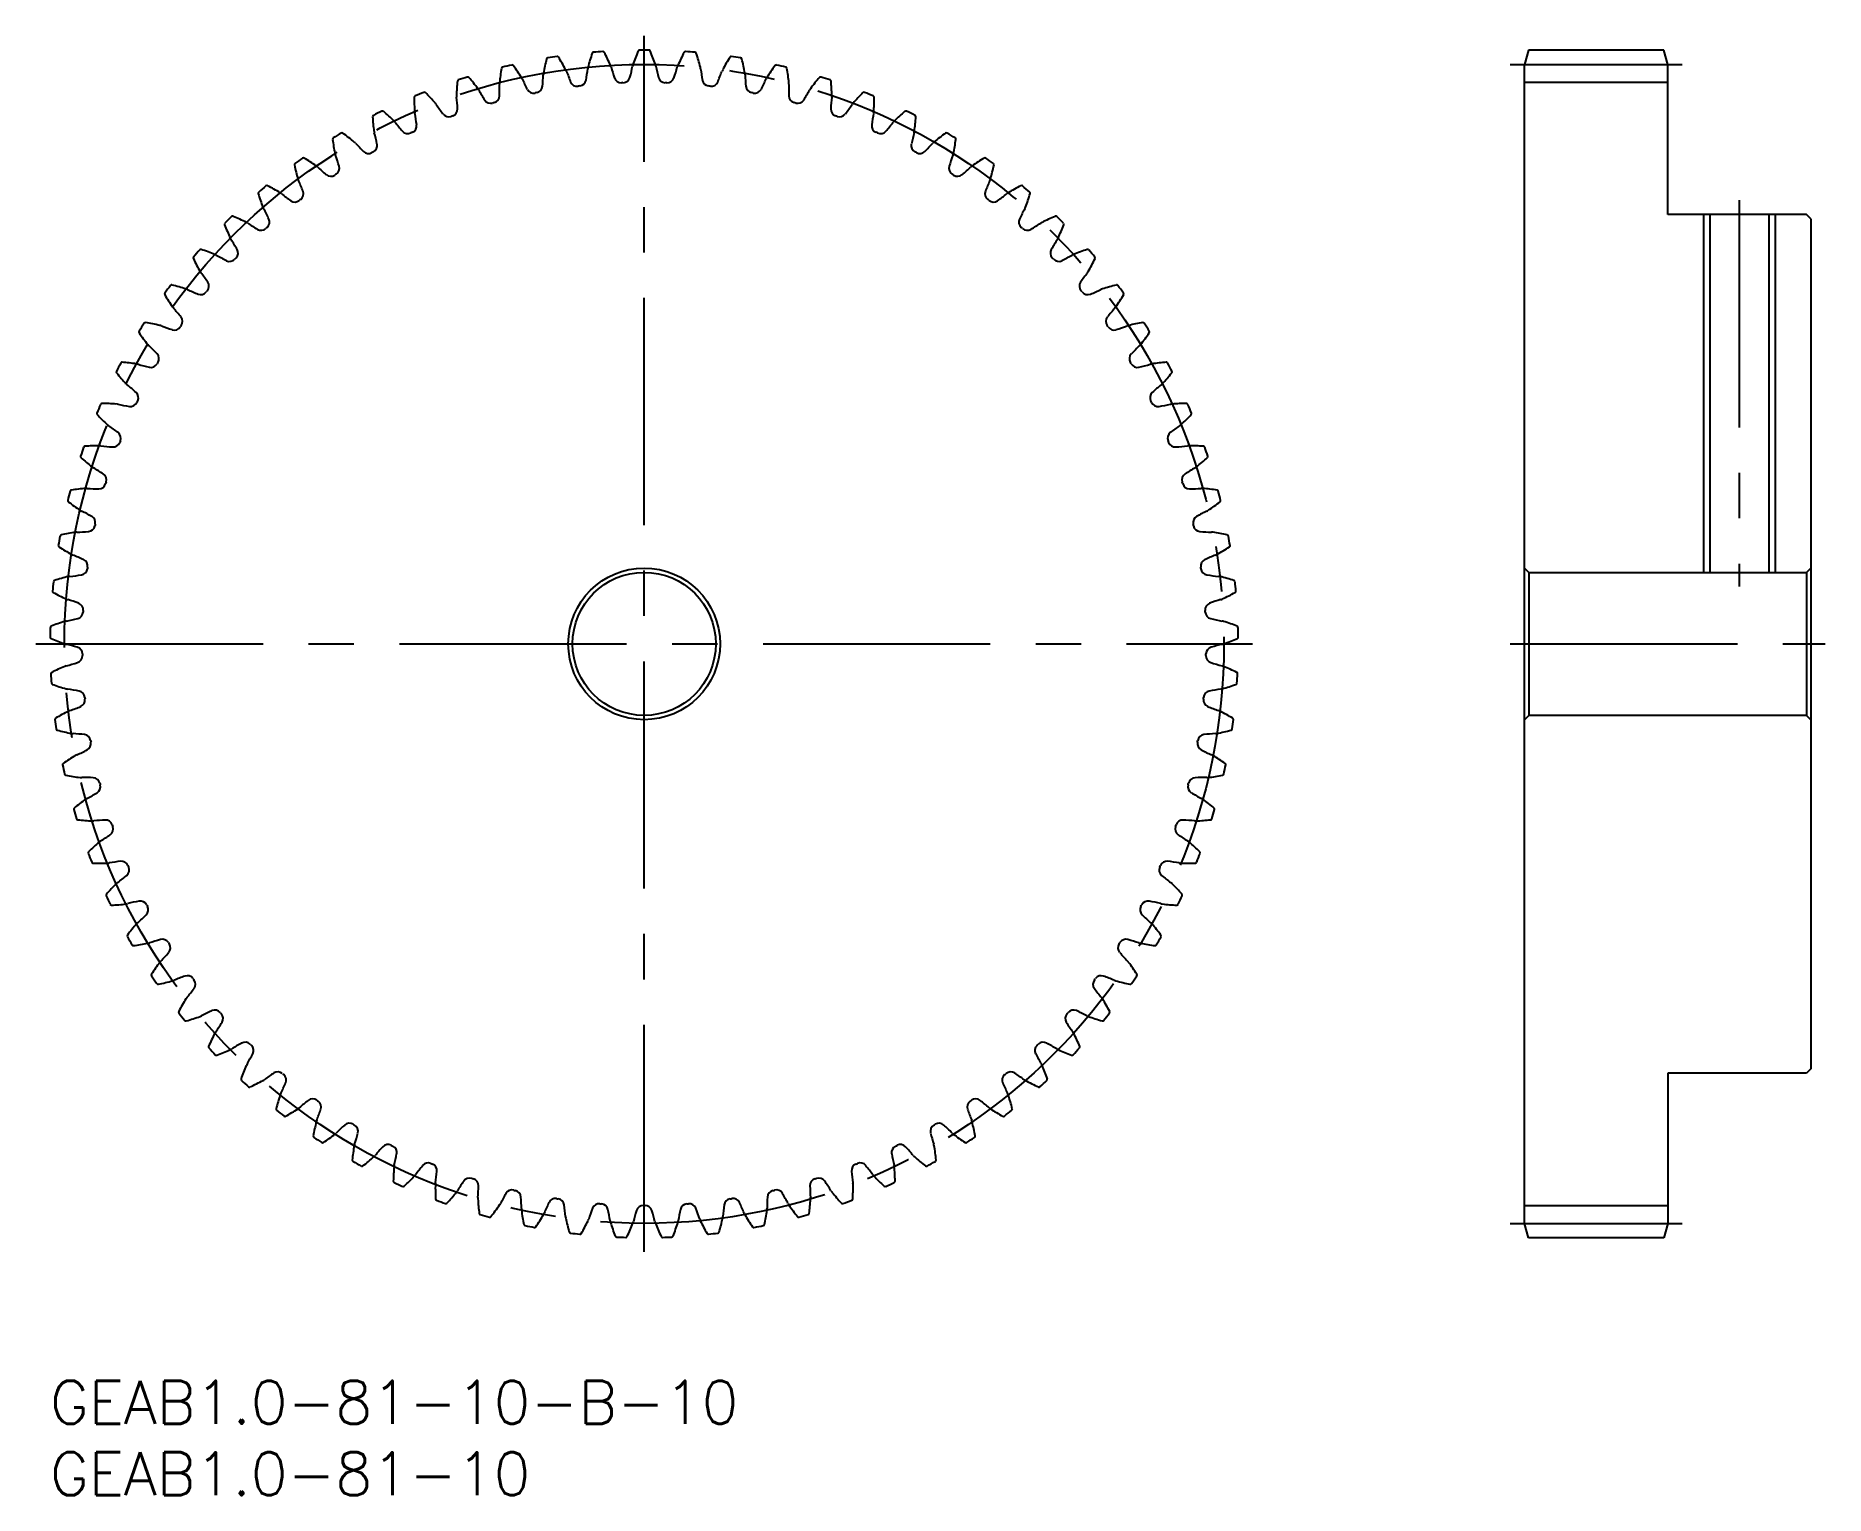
# Model space of a CAD drawing. Extents: x -1 to 124, y -8 to 94.
import ezdxf

# ---------------------------------------------------------------- set-up
doc = ezdxf.new("R2010")
doc.units = 0
doc.header["$LTSCALE"] = 0.5
doc.linetypes.add('CENTER', pattern=[50.8, 31.75, -6.35, 6.35, -6.35])
for name, color, linetype in [('MSM_CENTER', 1, 'CENTER'), ('MSM_CONTINUOUS', 7, 'CONTINUOUS'), ('MSM_NARROW', 5, 'CONTINUOUS'), ('MSM_PART_NUMBER', 7, 'CONTINUOUS')]:
    doc.layers.add(name, color=color, linetype=linetype)
doc.styles.get("Standard").update_dxf_attribs({"font": 'txt.shx', "height": 1, "bigfont": 'bigfont.shx'})

# ---------------------------------------------------------------- blocks, each defined once
blk = doc.blocks.new('*U2')
at = {"layer": 'MSM_PART_NUMBER'}
blk.add_text('GEAB1.0-81-10-B-10', height=3, dxfattribs=at).set_placement((0, -3))
blk = doc.blocks.new('*U3')
at = {"layer": 'MSM_PART_NUMBER'}
blk.add_text('GEAB1.0-81-10', height=3, dxfattribs=at).set_placement((0, -8))

msp = doc.modelspace()

# ---------------------------------------------------------------- linework, layer by layer
at = {"layer": 'MSM_CENTER'}
for p, q in [((41.5, 9), (41.5, 94)), ((102, 92), (114, 92)), ((118, 82.5), (118, 55.5)), ((-1, 51.5), (84, 51.5)), ((102, 51.5), (124, 51.5)), ((102, 11), (114, 11))]:
    msp.add_line(p, q, dxfattribs=at)
msp.add_circle((41.5, 51.5), 40.5, dxfattribs=at)
at = {"layer": 'MSM_CONTINUOUS'}
for p, q in [((103.27, 93), (103, 92)), ((112.73, 93), (103.27, 93)), ((113, 92), (112.73, 93)), ((103, 11), (103, 92)), ((113, 81.5), (113, 92)), ((103, 90.75), (113, 90.75)), ((122.7, 81.5), (113, 81.5)), ((115.93, 81.5), (115.93, 56.5)), ((120.07, 81.5), (120.07, 56.5)), ((123, 81.2), (122.7, 81.5)), ((123, 81.2), (123, 21.8)), ((103.3, 56.5), (103, 56.8)), ((103.3, 56.5), (103.3, 46.5)), ((103.3, 56.5), (122.7, 56.5)), ((123, 56.8), (122.7, 56.5)), ((122.7, 56.5), (122.7, 46.5)), ((103, 46.2), (103.3, 46.5)), ((122.7, 46.5), (103.3, 46.5)), ((122.7, 46.5), (123, 46.2)), ((113, 21.5), (113, 11)), ((122.7, 21.5), (113, 21.5)), ((123, 21.8), (122.7, 21.5)), ((103, 12.25), (113, 12.25)), ((103.27, 10), (103, 11)), ((112.73, 10), (103.27, 10)), ((113, 11), (112.73, 10))]:
    msp.add_line(p, q, dxfattribs=at)
for radius in [5.3, 5]:
    msp.add_circle((41.5, 51.5), radius, dxfattribs=at)
for centre, radius, start, end in [((41.5, 51.5), 41.5, 98.4326, 99.3451), ((35.43, 92.45), 0.1, 32.0792, 98.4326), ((24.07, 85.34), 13.5, 27.7778, 32.0791), ((50.65, 88.44), 13.5, 161.2543, 165.5556), ((37.96, 92.75), 0.1, 94.9007, 161.2543), ((41.5, 51.5), 41.5, 93.9882, 94.9007), ((38.62, 92.8), 0.1, 27.6346, 93.9882), ((26.75, 86.58), 13.5, 23.3333, 27.6346), ((53.49, 87.62), 13.5, 156.8098, 161.1111), ((41.17, 92.9), 0.1, 90.4562, 156.8098), ((41.5, 51.5), 41.5, 89.5438, 90.4562), ((41.83, 92.9), 0.1, 23.1902, 89.5438), ((29.51, 87.62), 13.5, 18.8889, 23.1902), ((56.25, 86.58), 13.5, 152.3654, 156.6667), ((44.38, 92.8), 0.1, 86.0113, 152.3654), ((41.5, 51.5), 41.5, 85.0993, 86.0118), ((45.04, 92.75), 0.1, 18.7457, 85.0993), ((32.35, 88.44), 13.5, 14.4444, 18.7457), ((58.93, 85.34), 13.5, 147.9209, 152.2222), ((47.57, 92.45), 0.1, 81.5669, 147.9209), ((41.5, 51.5), 41.5, 80.6549, 81.5674), ((44.83, 89.41), 13.5, 170.1432, 174.4444), ((31.63, 91.71), 0.1, 103.7901, 170.1432), ((41.5, 51.5), 41.5, 102.8771, 103.7896), ((32.27, 91.86), 0.1, 36.5235, 102.8771), ((21.51, 83.88), 13.5, 32.2222, 36.5235), ((22, 91.75), 12.46, 354.0648, 357.7877), ((35.28, 91.24), 0.83, 169.9998, 177.7875), ((47.76, 89.04), 13.5, 165.6987, 170), ((34.78, 92.35), 0.1, 99.3456, 165.6987), ((35.28, 91.24), 0.83, 19.9903, 27.778), ((47.78, 95.78), 12.46, 199.99, 203.713), ((25.18, 93.14), 12.46, 349.6203, 353.3433), ((38.38, 91.6), 0.83, 165.5553, 173.3431), ((38.38, 91.6), 0.83, 15.5458, 23.3336), ((51.19, 95.16), 12.46, 195.5456, 199.2686), ((28.46, 94.28), 12.46, 345.1759, 348.8989), ((41.5, 91.72), 0.83, 161.1109, 168.8986), ((41.5, 91.72), 0.83, 11.1014, 18.8891), ((54.54, 94.28), 12.46, 191.1011, 194.8241), ((31.81, 95.16), 12.46, 340.7314, 344.4544), ((44.62, 91.6), 0.83, 156.6664, 164.4542), ((44.62, 91.6), 0.83, 6.6569, 14.4447), ((57.82, 93.14), 12.46, 186.6567, 190.3797), ((35.22, 95.78), 12.46, 336.287, 340.01), ((47.72, 91.24), 0.83, 152.222, 160.0097), ((48.22, 92.35), 0.1, 14.3013, 80.6549), ((35.24, 89.04), 13.5, 10, 14.3013), ((47.72, 91.24), 0.83, 2.2125, 10.0002), ((61, 91.75), 12.46, 182.2123, 185.9352), ((61.49, 83.88), 13.5, 143.4765, 147.7778), ((50.73, 91.86), 0.1, 77.1229, 143.4765), ((41.5, 51.5), 41.5, 76.2104, 77.1229), ((51.37, 91.71), 0.1, 9.8568, 76.2104), ((38.17, 89.41), 13.5, 5.5556, 9.8568), ((41.5, 51.5), 41.5, 111.766, 112.6785), ((26.15, 89.95), 0.1, 45.4124, 111.766), ((16.74, 80.41), 13.5, 41.1111, 45.4124), ((41.89, 89.56), 13.5, 174.5876, 178.8889), ((28.55, 90.82), 0.1, 108.2345, 174.5876), ((41.5, 51.5), 41.5, 107.3215, 108.234), ((29.17, 91.02), 0.1, 40.968, 107.3215), ((19.06, 82.24), 13.5, 36.6667, 40.968), ((29.22, 89.8), 0.83, 28.8792, 36.6669), ((40.86, 96.22), 12.46, 208.8789, 212.6019), ((32.22, 90.64), 0.83, 174.4442, 182.232), ((18.94, 90.12), 12.46, 358.5092, 2.2322), ((32.22, 90.64), 0.83, 24.4347, 32.2225), ((44.32, 96.14), 12.46, 204.4345, 208.1575), ((33.78, 90.49), 0.5, 208.1575, 281.2003), ((41.5, 51.5), 39.25, 101.0219, 101.2003), ((33.9, 90.52), 0.5, 281.0219, 354.0648), ((36.82, 90.97), 0.5, 203.713, 276.7559), ((41.5, 51.5), 39.25, 96.5775, 96.7559), ((36.95, 90.99), 0.5, 276.5775, 349.6203), ((39.9, 91.22), 0.5, 199.2686, 272.3114), ((41.5, 51.5), 39.25, 92.133, 92.3114), ((40.02, 91.22), 0.5, 272.133, 345.1759), ((42.98, 91.22), 0.5, 194.8241, 267.867), ((41.5, 51.5), 39.25, 87.6886, 87.867), ((43.1, 91.22), 0.5, 267.6886, 340.7314), ((46.05, 90.99), 0.5, 190.3797, 263.4225), ((41.5, 51.5), 39.25, 83.2441, 83.4225), ((46.18, 90.97), 0.5, 263.2442, 336.287), ((49.1, 90.52), 0.5, 185.9352, 258.9781), ((41.5, 51.5), 39.25, 78.7997, 78.9781), ((49.22, 90.49), 0.5, 258.7997, 331.8425), ((38.68, 96.14), 12.46, 331.8425, 335.5655), ((50.78, 90.64), 0.83, 147.7775, 155.5653), ((50.78, 90.64), 0.83, 357.768, 5.5558), ((64.06, 90.12), 12.46, 177.7678, 181.4908), ((42.14, 96.22), 12.46, 327.3981, 331.1211), ((53.78, 89.8), 0.83, 143.3331, 151.1208), ((63.94, 82.24), 13.5, 139.032, 143.3333), ((53.83, 91.02), 0.1, 72.678, 139.032), ((41.5, 51.5), 41.5, 71.766, 72.6785), ((54.45, 90.82), 0.1, 5.4124, 71.766), ((41.11, 89.56), 13.5, 1.1111, 5.4124), ((66.26, 80.41), 13.5, 134.5876, 138.8889), ((56.85, 89.95), 0.1, 68.234, 134.5876), ((41.5, 51.5), 41.5, 67.3215, 68.234), ((25.54, 89.7), 0.1, 112.6789, 179.032), ((38.94, 89.47), 13.5, 179.032, 183.3333), ((26.29, 88.74), 0.83, 33.3236, 41.1113), ((37.39, 96.04), 12.46, 213.3234, 217.0464), ((27.96, 88.87), 0.5, 289.9108, 2.9537), ((29.22, 89.8), 0.83, 178.8887, 186.6764), ((16.02, 88.26), 12.46, 2.9536, 6.6766), ((30.78, 89.78), 0.5, 212.6019, 285.6448), ((41.5, 51.5), 39.25, 105.4664, 105.6448), ((30.9, 89.81), 0.5, 285.4664, 358.5092), ((52.1, 89.81), 0.5, 181.4908, 254.5336), ((41.5, 51.5), 39.25, 74.3552, 74.5336), ((52.22, 89.78), 0.5, 254.3553, 327.3981), ((66.98, 88.26), 12.46, 173.3234, 177.0464), ((55.04, 88.87), 0.5, 177.0463, 250.0892), ((53.78, 89.8), 0.83, 353.3236, 1.1113), ((45.61, 96.04), 12.46, 322.9536, 326.6766), ((56.71, 88.74), 0.83, 138.8887, 146.6764), ((57.46, 89.7), 0.1, 0.968, 67.3215), ((44.06, 89.47), 13.5, 356.6667, 0.968), ((22.63, 88.35), 0.1, 117.1234, 183.4765), ((36, 89.16), 13.5, 183.4765, 187.7778), ((41.5, 51.5), 41.5, 116.2104, 117.1229), ((23.21, 88.64), 0.1, 49.8568, 116.2104), ((14.58, 78.4), 13.5, 45.5556, 49.8568), ((23.45, 87.45), 0.83, 37.768, 45.5558), ((33.95, 95.59), 12.46, 217.7678, 221.4908), ((25.11, 87.71), 0.5, 294.3553, 7.3981), ((26.29, 88.74), 0.83, 183.3331, 191.1208), ((13.25, 86.17), 12.46, 7.3981, 11.1211), ((27.85, 88.83), 0.5, 217.0463, 290.0892), ((41.5, 51.5), 39.25, 109.9108, 110.0892), ((41.5, 51.5), 39.25, 69.9108, 70.0892), ((55.15, 88.83), 0.5, 249.9108, 322.9537), ((57.89, 87.71), 0.5, 172.6019, 245.6448), ((69.75, 86.17), 12.46, 168.8789, 172.6019), ((56.71, 88.74), 0.83, 348.8792, 356.6669), ((49.05, 95.59), 12.46, 318.5092, 322.2322), ((59.55, 87.45), 0.83, 134.4442, 142.232), ((68.42, 78.4), 13.5, 130.1432, 134.4444), ((59.79, 88.64), 0.1, 63.7901, 130.1432), ((41.5, 51.5), 41.5, 62.8771, 63.7896), ((47, 89.16), 13.5, 352.2222, 356.5235), ((60.37, 88.35), 0.1, 356.5235, 62.8771), ((19.83, 86.77), 0.1, 121.5674, 187.9209), ((33.1, 88.62), 13.5, 187.9209, 192.2222), ((41.5, 51.5), 41.5, 120.6549, 121.5674), ((20.39, 87.11), 0.1, 54.3013, 120.6549), ((12.57, 76.23), 13.5, 50, 54.3013), ((20.72, 85.94), 0.83, 42.2125, 50.0002), ((30.56, 94.87), 12.46, 222.2123, 225.9352), ((22.35, 86.33), 0.5, 298.7997, 11.8425), ((23.45, 87.45), 0.83, 187.7775, 195.5653), ((10.64, 83.88), 12.46, 11.8425, 15.5655), ((24.99, 87.66), 0.5, 221.4908, 294.5336), ((41.5, 51.5), 39.25, 114.3552, 114.5336), ((41.5, 51.5), 39.25, 65.4664, 65.6448), ((58.01, 87.66), 0.5, 245.4664, 318.5092), ((60.65, 86.33), 0.5, 168.1575, 241.2003), ((72.36, 83.88), 12.46, 164.4345, 168.1575), ((59.55, 87.45), 0.83, 344.4347, 352.2225), ((52.44, 94.87), 12.46, 314.0648, 317.7877), ((62.28, 85.94), 0.83, 129.9998, 137.7875), ((70.43, 76.23), 13.5, 125.6987, 130), ((62.61, 87.11), 0.1, 59.3451, 125.6987), ((41.5, 51.5), 41.5, 58.4326, 59.3451), ((49.9, 88.62), 13.5, 347.7778, 352.0791), ((63.17, 86.77), 0.1, 352.0791, 58.4326), ((17.16, 84.99), 0.1, 126.0118, 192.3654), ((41.5, 51.5), 41.5, 125.0993, 126.0118), ((17.7, 85.37), 0.1, 58.7457, 125.0993), ((10.74, 73.92), 13.5, 54.4444, 58.7457), ((20.72, 85.94), 0.83, 192.222, 200.0097), ((8.23, 81.39), 12.46, 16.287, 20.01), ((22.24, 86.27), 0.5, 225.9352, 298.9781), ((41.5, 51.5), 39.25, 118.7997, 118.9781), ((41.5, 51.5), 39.25, 61.0219, 61.2003), ((60.76, 86.27), 0.5, 241.022, 314.0648), ((74.77, 81.39), 12.46, 159.99, 163.713), ((62.28, 85.94), 0.83, 339.9903, 347.778), ((72.26, 73.92), 13.5, 121.2543, 125.5556), ((65.3, 85.37), 0.1, 54.9007, 121.2543), ((41.5, 51.5), 41.5, 53.9882, 54.9007), ((65.84, 84.99), 0.1, 347.6346, 53.9882), ((30.25, 87.86), 13.5, 192.3654, 196.6667), ((18.11, 84.22), 0.83, 196.6664, 204.4542), ((6.01, 78.72), 12.46, 20.7314, 24.4544), ((18.11, 84.22), 0.83, 46.6569, 54.4447), ((27.23, 93.89), 12.46, 226.6567, 230.3797), ((19.61, 84.68), 0.5, 230.3797, 303.4225), ((41.5, 51.5), 39.25, 123.2441, 123.4225), ((19.71, 84.74), 0.5, 303.2441, 16.287), ((63.29, 84.74), 0.5, 163.713, 236.7559), ((41.5, 51.5), 39.25, 56.5775, 56.7559), ((63.39, 84.68), 0.5, 236.5775, 309.6203), ((55.77, 93.89), 12.46, 309.6203, 313.3433), ((64.89, 84.22), 0.83, 125.5553, 133.3431), ((76.99, 78.72), 12.46, 155.5456, 159.2686), ((64.89, 84.22), 0.83, 335.5458, 343.3336), ((52.75, 87.86), 13.5, 343.3333, 347.6346), ((14.64, 83), 0.1, 130.4567, 196.8098), ((27.46, 86.88), 13.5, 196.8098, 201.1111), ((41.5, 51.5), 41.5, 129.5438, 130.4563), ((15.14, 83.43), 0.1, 63.1902, 129.5438), ((9.1, 71.47), 13.5, 58.8889, 63.1902), ((15.64, 82.31), 0.83, 51.1014, 58.8891), ((23.99, 92.66), 12.46, 231.1011, 234.8241), ((41.5, 51.5), 39.25, 127.6886, 127.867), ((17.2, 82.96), 0.5, 307.6886, 20.7314), ((65.8, 82.96), 0.5, 159.2686, 232.3114), ((41.5, 51.5), 39.25, 52.133, 52.3114), ((59.01, 92.66), 12.46, 305.1759, 308.8989), ((67.36, 82.31), 0.83, 121.1109, 128.8986), ((73.9, 71.47), 13.5, 116.8098, 121.1111), ((67.86, 83.43), 0.1, 50.4562, 116.8098), ((41.5, 51.5), 41.5, 49.5438, 50.4562), ((55.54, 86.88), 13.5, 338.8889, 343.1902), ((68.36, 83), 0.1, 343.1902, 49.5438), ((41.5, 51.5), 41.5, 133.9882, 134.9007), ((12.75, 81.29), 0.1, 67.6346, 133.9882), ((7.65, 68.89), 13.5, 63.3333, 67.6346), ((15.64, 82.31), 0.83, 201.1109, 208.8986), ((4.01, 75.89), 12.46, 25.1759, 28.8989), ((17.1, 82.88), 0.5, 234.8241, 307.867), ((65.9, 82.88), 0.5, 232.1331, 305.1759), ((78.99, 75.89), 12.46, 151.1011, 154.8241), ((67.36, 82.31), 0.83, 331.1014, 338.8891), ((75.35, 68.89), 13.5, 112.3654, 116.6667), ((70.25, 81.29), 0.1, 46.0113, 112.3654), ((41.5, 51.5), 41.5, 45.0993, 46.0118), ((12.28, 80.82), 0.1, 134.9012, 201.2543), ((24.77, 85.68), 13.5, 201.2543, 205.5556), ((13.33, 80.22), 0.83, 55.5458, 63.3336), ((20.85, 91.18), 12.46, 235.5456, 239.2686), ((14.74, 80.9), 0.5, 239.2686, 312.3114), ((41.5, 51.5), 39.25, 132.133, 132.3114), ((14.83, 80.98), 0.5, 312.133, 25.1759), ((68.17, 80.98), 0.5, 154.8241, 227.867), ((41.5, 51.5), 39.25, 47.6886, 47.867), ((68.26, 80.9), 0.5, 227.6886, 300.7314), ((62.15, 91.18), 12.46, 300.7314, 304.4544), ((69.67, 80.22), 0.83, 116.6664, 124.4542), ((58.23, 85.68), 13.5, 334.4444, 338.7457), ((70.72, 80.82), 0.1, 338.7457, 45.0993), ((41.5, 51.5), 41.5, 138.4326, 139.3451), ((10.53, 78.97), 0.1, 72.0791, 138.4326), ((6.4, 66.22), 13.5, 67.7778, 72.0791), ((13.33, 80.22), 0.83, 205.5553, 213.3431), ((2.23, 72.91), 12.46, 29.6203, 33.3433), ((12.63, 78.82), 0.5, 316.5775, 29.6203), ((70.37, 78.82), 0.5, 150.3797, 223.4225), ((80.77, 72.91), 12.46, 146.6567, 150.3797), ((69.67, 80.22), 0.83, 326.6569, 334.4447), ((76.6, 66.22), 13.5, 107.9209, 112.2222), ((72.47, 78.97), 0.1, 41.5674, 107.9209), ((41.5, 51.5), 41.5, 40.6549, 41.5674), ((10.09, 78.47), 0.1, 139.3456, 205.6987), ((22.17, 84.28), 13.5, 205.6987, 210), ((11.19, 77.95), 0.83, 209.9998, 217.7875), ((11.19, 77.95), 0.83, 59.9903, 67.778), ((17.84, 89.46), 12.46, 239.99, 243.713), ((12.54, 78.73), 0.5, 243.713, 316.7559), ((41.5, 51.5), 39.25, 136.5775, 136.7559), ((41.5, 51.5), 39.25, 43.2441, 43.4225), ((70.46, 78.73), 0.5, 223.2442, 296.287), ((65.16, 89.46), 12.46, 296.287, 300.01), ((71.81, 77.95), 0.83, 112.222, 120.0097), ((71.81, 77.95), 0.83, 322.2125, 330.0002), ((60.83, 84.28), 13.5, 330, 334.3013), ((72.91, 78.47), 0.1, 334.3013, 40.6549), ((41.5, 51.5), 41.5, 142.8771, 143.7896), ((8.49, 76.49), 0.1, 76.5235, 142.8771), ((5.37, 63.45), 13.5, 72.2222, 76.5235), ((9.24, 75.52), 0.83, 64.4347, 72.2225), ((14.97, 87.51), 12.46, 244.4345, 248.1575), ((0.69, 69.8), 12.46, 34.0648, 37.7877), ((10.6, 76.5), 0.5, 321.0219, 34.0648), ((72.4, 76.5), 0.5, 145.9352, 218.978), ((82.31, 69.8), 12.46, 142.2123, 145.9352), ((68.03, 87.51), 12.46, 291.8425, 295.5655), ((73.76, 75.52), 0.83, 107.7775, 115.5653), ((77.63, 63.45), 13.5, 103.4765, 107.7778), ((74.51, 76.49), 0.1, 37.1229, 103.4765), ((41.5, 51.5), 41.5, 36.2104, 37.1229), ((8.1, 75.96), 0.1, 143.7891, 210.1432), ((19.68, 82.69), 13.5, 210.1432, 214.4444), ((9.24, 75.52), 0.83, 214.4442, 222.232), ((10.52, 76.41), 0.5, 248.1575, 321.2003), ((41.5, 51.5), 39.25, 141.0219, 141.2003), ((41.5, 51.5), 39.25, 38.7997, 38.9781), ((72.48, 76.41), 0.5, 218.7997, 291.8425), ((73.76, 75.52), 0.83, 317.768, 325.5558), ((63.32, 82.69), 13.5, 325.5556, 329.8568), ((74.9, 75.96), 0.1, 329.8568, 36.2104), ((41.5, 51.5), 41.5, 147.3215, 148.234), ((6.65, 73.85), 0.1, 80.968, 147.3215), ((4.55, 60.62), 13.5, 76.6667, 80.968), ((7.47, 72.95), 0.83, 68.8792, 76.6669), ((-0.61, 66.59), 12.46, 38.5092, 42.2322), ((41.5, 51.5), 39.25, 145.4664, 145.6448), ((8.75, 74.03), 0.5, 325.4664, 38.5092), ((74.25, 74.03), 0.5, 141.4908, 214.5336), ((41.5, 51.5), 39.25, 34.3552, 34.5336), ((83.61, 66.59), 12.46, 137.7678, 141.4908), ((75.53, 72.95), 0.83, 103.3331, 111.1208), ((78.45, 60.62), 13.5, 99.032, 103.3333), ((76.35, 73.85), 0.1, 32.6785, 99.032), ((41.5, 51.5), 41.5, 31.766, 32.6785), ((6.3, 73.3), 0.1, 148.2336, 214.5876), ((17.33, 80.9), 13.5, 214.5876, 218.8889), ((12.26, 85.35), 12.46, 248.8789, 252.6019), ((8.68, 73.93), 0.5, 252.6019, 325.6448), ((74.32, 73.93), 0.5, 214.3553, 287.3981), ((70.74, 85.35), 12.46, 287.3981, 291.1211), ((65.67, 80.9), 13.5, 321.1111, 325.4124), ((76.7, 73.3), 0.1, 325.4124, 31.766), ((7.47, 72.95), 0.83, 218.8887, 226.6764), ((-1.65, 63.28), 12.46, 42.9536, 46.6766), ((7.11, 71.43), 0.5, 329.9108, 42.9537), ((75.89, 71.43), 0.5, 137.0463, 210.0892), ((84.65, 63.28), 12.46, 133.3234, 137.0464), ((75.53, 72.95), 0.83, 313.3236, 321.1113), ((4.72, 70.5), 0.1, 152.6785, 219.032), ((41.5, 51.5), 41.5, 151.766, 152.6785), ((15.13, 78.94), 13.5, 219.032, 223.3333), ((5.03, 71.09), 0.1, 85.4124, 151.766), ((3.95, 57.73), 13.5, 81.1111, 85.4124), ((5.91, 70.25), 0.83, 73.3236, 81.1113), ((9.73, 82.98), 12.46, 253.3234, 257.0464), ((7.04, 71.32), 0.5, 257.0463, 330.0892), ((41.5, 51.5), 39.25, 149.9108, 150.0892), ((41.5, 51.5), 39.25, 29.9108, 30.0892), ((75.96, 71.32), 0.5, 209.9108, 282.9537), ((73.27, 82.98), 12.46, 282.9536, 286.6766), ((77.09, 70.25), 0.83, 98.8887, 106.6764), ((79.05, 57.73), 13.5, 94.5876, 98.8889), ((67.87, 78.94), 13.5, 316.6667, 320.968), ((77.97, 71.09), 0.1, 28.234, 94.5876), ((41.5, 51.5), 41.5, 27.3215, 28.234), ((78.28, 70.5), 0.1, 320.968, 27.3215), ((5.91, 70.25), 0.83, 223.3331, 231.1208), ((-2.43, 59.9), 12.46, 47.3981, 51.1211), ((5.67, 68.7), 0.5, 334.3553, 47.3981), ((77.33, 68.7), 0.5, 132.6019, 205.6448), ((85.43, 59.9), 12.46, 128.8789, 132.6019), ((77.09, 70.25), 0.83, 308.8792, 316.6669), ((41.5, 51.5), 41.5, 156.2104, 157.1229), ((3.36, 67.59), 0.1, 157.1224, 223.4765), ((13.08, 76.81), 13.5, 223.4765, 227.7778), ((3.62, 68.2), 0.1, 89.8568, 156.2104), ((3.58, 54.8), 13.5, 85.5556, 89.8568), ((4.57, 67.43), 0.83, 77.768, 85.5558), ((7.38, 80.42), 12.46, 257.7678, 261.4908), ((5.61, 68.59), 0.5, 261.4908, 334.5336), ((41.5, 51.5), 39.25, 154.3552, 154.5336), ((41.5, 51.5), 39.25, 25.4664, 25.6448), ((77.39, 68.59), 0.5, 205.4664, 278.5092), ((75.62, 80.42), 12.46, 278.5092, 282.2322), ((78.43, 67.43), 0.83, 94.4442, 102.232), ((79.42, 54.8), 13.5, 90.1432, 94.4444), ((69.92, 76.81), 13.5, 312.2222, 316.5235), ((79.38, 68.2), 0.1, 23.7896, 90.1432), ((41.5, 51.5), 41.5, 22.8771, 23.7896), ((79.64, 67.59), 0.1, 316.5235, 22.8771), ((4.57, 67.43), 0.83, 227.7775, 235.5653), ((-2.95, 56.47), 12.46, 51.8425, 55.5655), ((4.44, 65.87), 0.5, 338.7997, 51.8425), ((78.56, 65.87), 0.5, 128.1575, 201.2003), ((85.95, 56.47), 12.46, 124.4345, 128.1575), ((78.43, 67.43), 0.83, 304.4347, 312.2225), ((41.5, 51.5), 41.5, 160.6549, 161.5674), ((2.44, 65.21), 0.1, 94.3013, 160.6549), ((3.44, 51.85), 13.5, 90, 94.3013), ((3.44, 64.52), 0.83, 82.2125, 90.0002), ((5.24, 77.69), 12.46, 262.2123, 265.9352), ((4.4, 65.76), 0.5, 265.9352, 338.9781), ((41.5, 51.5), 39.25, 158.7997, 158.9781), ((41.5, 51.5), 39.25, 21.0219, 21.2003), ((78.6, 65.76), 0.5, 201.022, 274.0648), ((77.76, 77.69), 12.46, 274.0648, 277.7877), ((79.56, 64.52), 0.83, 89.9998, 97.7875), ((79.56, 51.85), 13.5, 85.6987, 90), ((80.56, 65.21), 0.1, 19.3451, 85.6987), ((41.5, 51.5), 41.5, 18.4326, 19.3451), ((2.22, 64.59), 0.1, 161.5674, 227.9209), ((11.2, 74.54), 13.5, 227.9209, 232.2222), ((3.44, 64.52), 0.83, 232.222, 240.0097), ((-3.2, 53.01), 12.46, 56.287, 60.01), ((86.2, 53.01), 12.46, 119.99, 123.713), ((79.56, 64.52), 0.83, 299.9903, 307.778), ((71.8, 74.54), 13.5, 307.7778, 312.0791), ((80.78, 64.59), 0.1, 312.0791, 18.4326), ((3.4, 62.84), 0.5, 270.3797, 343.4226), ((3.44, 62.96), 0.5, 343.2442, 56.287), ((41.5, 51.5), 39.25, 163.2441, 163.4225), ((79.56, 62.96), 0.5, 123.713, 196.7559), ((41.5, 51.5), 39.25, 16.5775, 16.7559), ((79.6, 62.84), 0.5, 196.5775, 269.6203), ((41.5, 51.5), 41.5, 165.0993, 166.0118), ((1.33, 61.51), 0.1, 166.0118, 232.3654), ((9.51, 72.12), 13.5, 232.3654, 236.6667), ((1.49, 62.15), 0.1, 98.7457, 165.0993), ((3.53, 48.9), 13.5, 94.4444, 98.7457), ((2.55, 61.53), 0.83, 86.6569, 94.4447), ((3.32, 74.8), 12.46, 266.6567, 270.3797), ((79.68, 74.8), 12.46, 269.6203, 273.3433), ((80.45, 61.53), 0.83, 85.5553, 93.3431), ((79.47, 48.9), 13.5, 81.2543, 85.5556), ((73.49, 72.12), 13.5, 303.3333, 307.6346), ((81.51, 62.15), 0.1, 14.9002, 81.2543), ((41.5, 51.5), 41.5, 13.9882, 14.9007), ((81.67, 61.51), 0.1, 307.6346, 13.9882), ((2.55, 61.53), 0.83, 236.6664, 244.4542), ((-3.18, 49.54), 12.46, 60.7314, 64.4544), ((2.66, 59.98), 0.5, 347.6886, 60.7314), ((80.34, 59.98), 0.5, 119.2686, 192.3114), ((86.18, 49.54), 12.46, 115.5456, 119.2686), ((80.45, 61.53), 0.83, 295.5458, 303.3336), ((41.5, 51.5), 41.5, 169.5438, 170.4562), ((0.79, 59.01), 0.1, 103.1902, 169.5438), ((3.85, 45.97), 13.5, 98.8889, 103.1902), ((1.89, 58.48), 0.83, 91.1014, 98.8891), ((1.63, 71.77), 12.46, 271.1011, 274.8241), ((2.64, 59.85), 0.5, 274.8241, 347.867), ((41.5, 51.5), 39.25, 167.6886, 167.867), ((41.5, 51.5), 39.25, 12.133, 12.3114), ((80.36, 59.85), 0.5, 192.1331, 265.1759), ((81.37, 71.77), 12.46, 265.1759, 268.8989), ((81.11, 58.48), 0.83, 81.1109, 88.8986), ((79.15, 45.97), 13.5, 76.8098, 81.1111), ((82.21, 59.01), 0.1, 10.4562, 76.8098), ((41.5, 51.5), 41.5, 9.5438, 10.4562), ((0.67, 58.36), 0.1, 170.4558, 236.8098), ((8.01, 69.58), 13.5, 236.8098, 241.1111), ((1.89, 58.48), 0.83, 241.1109, 248.8986), ((-2.9, 46.08), 12.46, 65.1759, 68.8989), ((85.9, 46.08), 12.46, 111.1011, 114.8241), ((81.11, 58.48), 0.83, 291.1014, 298.8891), ((74.99, 69.58), 13.5, 298.8889, 303.1902), ((82.33, 58.36), 0.1, 303.1902, 9.5438), ((0.18, 68.62), 12.46, 275.5456, 279.2686), ((2.11, 56.82), 0.5, 279.2686, 352.3115), ((2.12, 56.94), 0.5, 352.133, 65.1759), ((41.5, 51.5), 39.25, 172.133, 172.3114), ((80.88, 56.94), 0.5, 114.8241, 187.867), ((41.5, 51.5), 39.25, 7.6886, 7.867), ((80.89, 56.82), 0.5, 187.6886, 260.7314), ((82.82, 68.62), 12.46, 260.7314, 264.4544), ((41.5, 51.5), 41.5, 173.9882, 174.9007), ((0.26, 55.18), 0.1, 174.9002, 241.2543), ((6.71, 66.93), 13.5, 241.2543, 245.5556), ((0.33, 55.84), 0.1, 107.6346, 173.9882), ((4.39, 43.07), 13.5, 103.3333, 107.6346), ((1.47, 55.39), 0.83, 95.5458, 103.3336), ((81.53, 55.39), 0.83, 76.6664, 84.4542), ((78.61, 43.07), 13.5, 72.3654, 76.6667), ((76.29, 66.93), 13.5, 294.4444, 298.7457), ((82.67, 55.84), 0.1, 6.0113, 72.3654), ((41.5, 51.5), 41.5, 5.0993, 6.0118), ((82.74, 55.18), 0.1, 298.7457, 5.0993), ((1.47, 55.39), 0.83, 245.5553, 253.3431), ((-2.34, 42.66), 12.46, 69.6203, 73.3433), ((1.82, 53.87), 0.5, 356.5775, 69.6203), ((41.5, 51.5), 39.25, 176.5775, 176.7559), ((81.18, 53.87), 0.5, 110.3797, 183.4225), ((41.5, 51.5), 39.25, 3.2441, 3.4225), ((85.34, 42.66), 12.46, 106.6567, 110.3797), ((81.53, 55.39), 0.83, 286.6569, 294.4447), ((41.5, 51.5), 41.5, 178.4326, 179.3451), ((0.12, 52.63), 0.1, 112.0791, 178.4326), ((5.15, 40.22), 13.5, 107.7778, 112.0791), ((1.28, 52.28), 0.83, 99.9903, 107.778), ((-1.02, 65.37), 12.46, 279.99, 283.713), ((1.81, 53.75), 0.5, 283.713, 356.7559), ((81.19, 53.75), 0.5, 183.2442, 256.287), ((84.02, 65.37), 12.46, 256.287, 260.01), ((81.72, 52.28), 0.83, 72.222, 80.0097), ((77.85, 40.22), 13.5, 67.9209, 72.2222), ((82.88, 52.63), 0.1, 1.5669, 67.9209), ((41.5, 51.5), 41.5, 0.6549, 1.5674), ((0.1, 51.97), 0.1, 179.3447, 245.6987), ((5.62, 64.19), 13.5, 245.6987, 250), ((1.28, 52.28), 0.83, 249.9998, 257.7875), ((-1.53, 39.29), 12.46, 74.0648, 77.7877), ((1.76, 50.79), 0.5, 1.0219, 74.0648), ((81.24, 50.79), 0.5, 105.9352, 178.9781), ((84.53, 39.29), 12.46, 102.2123, 105.9352), ((81.72, 52.28), 0.83, 282.2125, 290.0002), ((77.38, 64.19), 13.5, 290, 294.3013), ((82.9, 51.97), 0.1, 294.3013, 0.6549), ((-1.97, 62.03), 12.46, 284.4345, 288.1575), ((1.76, 50.67), 0.5, 288.1575, 1.2003), ((41.5, 51.5), 39.25, 181.0219, 181.2003), ((41.5, 51.5), 39.25, 358.7997, 358.9781), ((81.24, 50.67), 0.5, 178.7997, 251.8425), ((84.97, 62.03), 12.46, 251.8425, 255.5655), ((0.15, 49.42), 0.1, 116.5235, 182.8771), ((41.5, 51.5), 41.5, 182.8771, 183.7896), ((0.19, 48.76), 0.1, 183.7891, 250.1432), ((6.14, 37.43), 13.5, 112.2222, 116.5235), ((1.34, 49.16), 0.83, 104.4347, 112.2225), ((81.66, 49.16), 0.83, 67.7775, 75.5653), ((76.86, 37.43), 13.5, 63.4765, 67.7778), ((82.81, 48.76), 0.1, 289.8568, 356.2104), ((82.85, 49.42), 0.1, 357.1224, 63.4765), ((41.5, 51.5), 41.5, 356.2104, 357.1229), ((4.74, 61.37), 13.5, 250.1432, 254.4444), ((1.34, 49.16), 0.83, 254.4442, 262.232), ((-0.45, 35.99), 12.46, 78.5092, 82.2322), ((1.93, 47.71), 0.5, 5.4664, 78.5092), ((1.94, 47.59), 0.5, 292.6019, 5.6448), ((41.5, 51.5), 39.25, 185.4664, 185.6448), ((41.5, 51.5), 39.25, 354.3552, 354.5336), ((81.06, 47.59), 0.5, 174.3553, 247.3981), ((81.07, 47.71), 0.5, 101.4908, 174.5336), ((83.45, 35.99), 12.46, 97.7678, 101.4908), ((81.66, 49.16), 0.83, 277.768, 285.5558), ((78.26, 61.37), 13.5, 285.5556, 289.8568), ((0.44, 46.22), 0.1, 120.968, 187.3215), ((7.33, 34.73), 13.5, 116.6667, 120.968), ((1.65, 46.06), 0.83, 108.8792, 116.6669), ((-2.65, 58.63), 12.46, 288.8789, 292.6019), ((85.65, 58.63), 12.46, 247.3981, 251.1211), ((81.35, 46.06), 0.83, 63.3331, 71.1208), ((75.67, 34.73), 13.5, 59.032, 63.3333), ((82.56, 46.22), 0.1, 352.6785, 59.032), ((41.5, 51.5), 41.5, 187.3215, 188.234), ((0.53, 45.57), 0.1, 188.234, 254.5876), ((4.09, 58.49), 13.5, 254.5876, 258.8889), ((1.65, 46.06), 0.83, 258.8887, 266.6764), ((0.88, 32.79), 12.46, 82.9536, 86.6766), ((2.34, 44.66), 0.5, 9.9108, 82.9537), ((80.66, 44.66), 0.5, 97.0463, 170.0892), ((82.12, 32.79), 12.46, 93.3234, 97.0464), ((81.35, 46.06), 0.83, 273.3236, 281.1113), ((78.91, 58.49), 13.5, 281.1111, 285.4124), ((82.47, 45.57), 0.1, 285.4124, 351.766), ((41.5, 51.5), 41.5, 351.766, 352.6785), ((-3.07, 55.19), 12.46, 293.3234, 297.0464), ((2.36, 44.54), 0.5, 297.0463, 10.0892), ((41.5, 51.5), 39.25, 189.9108, 190.0892), ((41.5, 51.5), 39.25, 349.9108, 350.0892), ((80.64, 44.54), 0.5, 169.9108, 242.9537), ((86.07, 55.19), 12.46, 242.9536, 246.6766), ((0.97, 43.06), 0.1, 125.4124, 191.766), ((41.5, 51.5), 41.5, 191.766, 192.6785), ((8.73, 32.14), 13.5, 121.1111, 125.4124), ((2.19, 42.98), 0.83, 113.3236, 121.1113), ((80.81, 42.98), 0.83, 58.8887, 66.6764), ((74.27, 32.14), 13.5, 54.5876, 58.8889), ((41.5, 51.5), 41.5, 347.3215, 348.234), ((82.03, 43.06), 0.1, 348.234, 54.5876), ((1.11, 42.41), 0.1, 192.678, 259.032), ((3.66, 55.57), 13.5, 259.032, 263.3333), ((2.19, 42.98), 0.83, 263.3331, 271.1208), ((2.45, 29.7), 12.46, 87.3981, 91.1211), ((2.99, 41.64), 0.5, 14.3553, 87.3981), ((3.02, 41.52), 0.5, 301.4908, 14.5336), ((41.5, 51.5), 39.25, 194.3552, 194.5336), ((79.98, 41.52), 0.5, 165.4664, 238.5092), ((41.5, 51.5), 39.25, 345.4664, 345.6448), ((80.01, 41.64), 0.5, 92.6019, 165.6448), ((80.55, 29.7), 12.46, 88.8789, 92.6019), ((80.81, 42.98), 0.83, 268.8792, 276.6669), ((79.34, 55.57), 13.5, 276.6667, 280.968), ((81.89, 42.41), 0.1, 280.968, 347.3215), ((1.75, 39.94), 0.1, 129.8568, 196.2104), ((10.33, 29.66), 13.5, 125.5556, 129.8568), ((2.97, 39.96), 0.83, 117.768, 125.5558), ((-3.23, 51.72), 12.46, 297.7678, 301.4908), ((86.23, 51.72), 12.46, 238.5092, 242.2322), ((80.03, 39.96), 0.83, 54.4442, 62.232), ((72.67, 29.66), 13.5, 50.1432, 54.4444), ((81.25, 39.94), 0.1, 343.7896, 50.1432), ((41.5, 51.5), 41.5, 196.2104, 197.1229), ((1.94, 39.31), 0.1, 197.1229, 263.4765), ((3.46, 52.62), 13.5, 263.4765, 267.7778), ((2.97, 39.96), 0.83, 267.7775, 275.5653), ((4.26, 26.73), 12.46, 91.8425, 95.5655), ((3.87, 38.69), 0.5, 18.7997, 91.8425), ((41.5, 51.5), 39.25, 198.7997, 198.9781), ((41.5, 51.5), 39.25, 341.0219, 341.2003), ((79.13, 38.69), 0.5, 88.1575, 161.2003), ((78.74, 26.73), 12.46, 84.4345, 88.1575), ((80.03, 39.96), 0.83, 264.4347, 272.2225), ((79.54, 52.62), 13.5, 272.2222, 276.5235), ((81.06, 39.31), 0.1, 276.5235, 342.8771), ((41.5, 51.5), 41.5, 342.8771, 343.7896), ((12.12, 27.31), 13.5, 130, 134.3013), ((3.98, 37.01), 0.83, 122.2125, 130.0002), ((-3.11, 48.26), 12.46, 302.2123, 305.9352), ((3.91, 38.57), 0.5, 305.9352, 18.9781), ((79.09, 38.57), 0.5, 161.0219, 234.0648), ((86.11, 48.26), 12.46, 234.0648, 237.7877), ((79.02, 37.01), 0.83, 49.9998, 57.7875), ((70.88, 27.31), 13.5, 45.6987, 50), ((2.76, 36.9), 0.1, 134.3013, 200.6549), ((41.5, 51.5), 41.5, 200.6549, 201.5674), ((6.29, 23.92), 12.46, 96.287, 100.01), ((4.98, 35.81), 0.5, 23.2442, 96.287), ((78.02, 35.81), 0.5, 83.713, 156.7559), ((76.71, 23.92), 12.46, 79.99, 83.713), ((41.5, 51.5), 41.5, 338.4326, 339.3451), ((80.24, 36.9), 0.1, 339.3451, 45.6987), ((3, 36.28), 0.1, 201.5674, 267.9209), ((3.48, 49.67), 13.5, 267.9209, 272.2222), ((3.98, 37.01), 0.83, 272.222, 280.0097), ((-2.72, 44.81), 12.46, 306.6567, 310.3797), ((5.03, 35.7), 0.5, 310.3797, 23.4225), ((41.5, 51.5), 39.25, 203.2441, 203.4225), ((77.97, 35.7), 0.5, 156.5775, 229.6203), ((41.5, 51.5), 39.25, 336.5775, 336.7559), ((85.72, 44.81), 12.46, 229.6203, 233.3433), ((79.02, 37.01), 0.83, 259.9903, 267.778), ((79.52, 49.67), 13.5, 267.7778, 272.0791), ((80, 36.28), 0.1, 272.0791, 338.4326), ((4.01, 33.94), 0.1, 138.7457, 205.0993), ((41.5, 51.5), 41.5, 205.0993, 206.0118), ((14.08, 25.1), 13.5, 134.4444, 138.7457), ((5.21, 34.15), 0.83, 126.6569, 134.4447), ((77.79, 34.15), 0.83, 45.5553, 53.3431), ((68.92, 25.1), 13.5, 41.2543, 45.5556), ((41.5, 51.5), 41.5, 333.9882, 334.9007), ((78.99, 33.94), 0.1, 334.9007, 41.2543), ((4.29, 33.34), 0.1, 206.0118, 272.3654), ((3.74, 46.73), 13.5, 272.3654, 276.6667), ((5.21, 34.15), 0.83, 276.6664, 284.4542), ((8.53, 21.28), 12.46, 100.7314, 104.4544), ((-2.07, 41.4), 12.46, 311.1011, 314.8241), ((6.3, 33.03), 0.5, 27.6886, 100.7314), ((6.36, 32.92), 0.5, 314.8241, 27.867), ((41.5, 51.5), 39.25, 207.6886, 207.867), ((76.64, 32.92), 0.5, 152.1331, 225.1759), ((41.5, 51.5), 39.25, 332.133, 332.3114), ((76.7, 33.03), 0.5, 79.2686, 152.3114), ((85.07, 41.4), 12.46, 225.1759, 228.8989), ((74.47, 21.28), 12.46, 75.5456, 79.2686), ((77.79, 34.15), 0.83, 255.5458, 263.3336), ((79.26, 46.73), 13.5, 263.3333, 267.6346), ((78.71, 33.34), 0.1, 267.6346, 333.9882), ((16.21, 23.06), 13.5, 138.8889, 143.1902), ((6.67, 31.39), 0.83, 131.1014, 138.8891), ((76.33, 31.39), 0.83, 41.1109, 48.8986), ((66.79, 23.06), 13.5, 36.8098, 41.1111), ((5.48, 31.09), 0.1, 143.1902, 209.5438), ((41.5, 51.5), 41.5, 209.5438, 210.4562), ((5.81, 30.52), 0.1, 210.4562, 276.8098), ((4.22, 43.82), 13.5, 276.8098, 281.1111), ((6.67, 31.39), 0.83, 281.1109, 288.8986), ((10.97, 18.81), 12.46, 105.1759, 108.8989), ((7.84, 30.36), 0.5, 32.133, 105.1759), ((41.5, 51.5), 39.25, 212.133, 212.3114), ((7.91, 30.25), 0.5, 319.2686, 32.3114), ((75.09, 30.25), 0.5, 147.6886, 220.7314), ((41.5, 51.5), 39.25, 327.6886, 327.867), ((75.16, 30.36), 0.5, 74.8241, 147.867), ((72.03, 18.81), 12.46, 71.1011, 74.8241), ((76.33, 31.39), 0.83, 251.1014, 258.8891), ((78.78, 43.82), 13.5, 258.8889, 263.1902), ((77.19, 30.52), 0.1, 263.1902, 329.5438), ((41.5, 51.5), 41.5, 329.5438, 330.4562), ((77.52, 31.09), 0.1, 330.4562, 36.8098), ((18.49, 21.18), 13.5, 143.3333, 147.6346), ((8.33, 28.75), 0.83, 135.5458, 143.3336), ((-1.16, 38.06), 12.46, 315.5456, 319.2686), ((84.16, 38.06), 12.46, 220.7314, 224.4544), ((74.67, 28.75), 0.83, 36.6664, 44.4542), ((64.51, 21.18), 13.5, 32.3654, 36.6667), ((7.17, 28.36), 0.1, 147.6346, 213.9882), ((41.5, 51.5), 41.5, 213.9882, 214.9007), ((7.55, 27.81), 0.1, 214.9012, 281.2543), ((4.93, 40.96), 13.5, 281.2543, 285.5556), ((8.33, 28.75), 0.83, 285.5553, 293.3431), ((13.6, 16.55), 12.46, 109.6203, 113.3433), ((9.58, 27.81), 0.5, 36.5775, 109.6203), ((41.5, 51.5), 39.25, 216.5775, 216.7559), ((9.65, 27.71), 0.5, 323.713, 36.7559), ((73.35, 27.71), 0.5, 143.2442, 216.287), ((41.5, 51.5), 39.25, 323.2441, 323.4225), ((73.42, 27.81), 0.5, 70.3797, 143.4225), ((69.4, 16.55), 12.46, 66.6567, 70.3797), ((74.67, 28.75), 0.83, 246.6569, 254.4447), ((78.07, 40.96), 13.5, 254.4444, 258.7457), ((75.45, 27.81), 0.1, 258.7457, 325.0993), ((41.5, 51.5), 41.5, 325.0993, 326.0118), ((75.83, 28.36), 0.1, 326.0113, 32.3654), ((20.91, 19.49), 13.5, 147.7778, 152.0791), ((10.19, 26.25), 0.83, 139.9903, 147.778), ((0.01, 34.79), 12.46, 319.99, 323.713), ((82.99, 34.79), 12.46, 216.287, 220.01), ((72.81, 26.25), 0.83, 32.222, 40.0097), ((62.09, 19.49), 13.5, 27.9209, 32.2222), ((9.07, 25.77), 0.1, 152.0791, 218.4326), ((41.5, 51.5), 41.5, 218.4326, 219.3451), ((9.48, 25.25), 0.1, 219.3447, 285.6987), ((5.86, 38.15), 13.5, 285.6987, 290), ((10.19, 26.25), 0.83, 289.9998, 297.7875), ((16.39, 14.49), 12.46, 114.0648, 117.7877), ((11.51, 25.41), 0.5, 41.0219, 114.0648), ((1.43, 31.63), 12.46, 324.4345, 328.1575), ((41.5, 51.5), 39.25, 221.0219, 221.2003), ((11.59, 25.32), 0.5, 328.1575, 41.2003), ((71.41, 25.32), 0.5, 138.7997, 211.8425), ((81.57, 31.63), 12.46, 211.8425, 215.5655), ((41.5, 51.5), 39.25, 318.7997, 318.9781), ((71.49, 25.41), 0.5, 65.9352, 138.9781), ((66.61, 14.49), 12.46, 62.2123, 65.9352), ((72.81, 26.25), 0.83, 242.2125, 250.0002), ((77.14, 38.15), 13.5, 250, 254.3013), ((73.52, 25.25), 0.1, 254.3013, 320.6549), ((41.5, 51.5), 41.5, 320.6549, 321.5674), ((73.93, 25.77), 0.1, 321.5669, 27.9209), ((23.45, 17.99), 13.5, 152.2222, 156.5235), ((12.24, 23.9), 0.83, 144.4347, 152.2225), ((70.76, 23.9), 0.83, 27.7775, 35.5653), ((59.55, 17.99), 13.5, 23.4765, 27.7778), ((11.16, 23.33), 0.1, 156.5235, 222.8771), ((41.5, 51.5), 41.5, 222.8771, 223.7896), ((11.61, 22.85), 0.1, 223.7891, 290.1432), ((7, 35.43), 13.5, 290.1432, 294.4444), ((12.24, 23.9), 0.83, 294.4442, 302.232), ((19.33, 12.65), 12.46, 118.5092, 122.2322), ((13.62, 23.16), 0.5, 45.4664, 118.5092), ((3.09, 28.58), 12.46, 328.8789, 332.6019), ((41.5, 51.5), 39.25, 225.4664, 225.6448), ((13.71, 23.08), 0.5, 332.6019, 45.6448), ((69.29, 23.08), 0.5, 134.3553, 207.3981), ((79.91, 28.58), 12.46, 207.3981, 211.1211), ((41.5, 51.5), 39.25, 314.3552, 314.5336), ((69.38, 23.16), 0.5, 61.4908, 134.5336), ((63.67, 12.65), 12.46, 57.7678, 61.4908), ((70.76, 23.9), 0.83, 237.768, 245.5558), ((76, 35.43), 13.5, 245.5556, 249.8568), ((71.39, 22.85), 0.1, 249.8568, 316.2104), ((41.5, 51.5), 41.5, 316.2104, 317.1229), ((71.84, 23.33), 0.1, 317.1224, 23.4765), ((26.1, 16.69), 13.5, 156.6667, 160.968), ((14.47, 21.71), 0.83, 148.8792, 156.6669), ((22.41, 11.05), 12.46, 122.9536, 126.6766), ((15.9, 21.09), 0.5, 49.9108, 122.9537), ((41.5, 51.5), 39.25, 229.9108, 230.0892), ((16, 21.01), 0.5, 337.0463, 50.0892), ((67, 21.01), 0.5, 129.9108, 202.9537), ((41.5, 51.5), 39.25, 309.9108, 310.0892), ((67.1, 21.09), 0.5, 57.0463, 130.0892), ((60.59, 11.05), 12.46, 53.3234, 57.0464), ((68.53, 21.71), 0.83, 23.3331, 31.1208), ((56.9, 16.69), 13.5, 19.032, 23.3333), ((13.44, 21.06), 0.1, 160.968, 227.3215), ((41.5, 51.5), 41.5, 227.3215, 228.234), ((13.92, 20.62), 0.1, 228.2336, 294.5876), ((8.35, 32.81), 13.5, 294.5876, 298.8889), ((14.47, 21.71), 0.83, 298.8887, 306.6764), ((16.86, 19.71), 0.83, 153.3236, 161.1113), ((4.98, 25.67), 12.46, 333.3234, 337.0464), ((78.02, 25.67), 12.46, 202.9536, 206.6766), ((66.14, 19.71), 0.83, 18.8887, 26.6764), ((68.53, 21.71), 0.83, 233.3236, 241.1113), ((74.65, 32.81), 13.5, 241.1111, 245.4124), ((69.08, 20.62), 0.1, 245.4124, 311.766), ((41.5, 51.5), 41.5, 311.766, 312.6785), ((69.56, 21.06), 0.1, 312.678, 19.032), ((28.85, 15.61), 13.5, 161.1111, 165.4124), ((15.88, 18.98), 0.1, 165.4124, 231.766), ((41.5, 51.5), 41.5, 231.766, 232.6785), ((9.9, 30.29), 13.5, 299.032, 303.3333), ((16.86, 19.71), 0.83, 303.3331, 311.1208), ((25.6, 9.69), 12.46, 127.3981, 131.1211), ((18.34, 19.2), 0.5, 54.3553, 127.3981), ((41.5, 51.5), 39.25, 234.3552, 234.5336), ((7.09, 22.92), 12.46, 337.7678, 341.4908), ((18.44, 19.13), 0.5, 341.4908, 54.5336), ((64.56, 19.13), 0.5, 125.4664, 198.5092), ((75.91, 22.92), 12.46, 198.5092, 202.2322), ((41.5, 51.5), 39.25, 305.4664, 305.6448), ((64.66, 19.2), 0.5, 52.6019, 125.6448), ((57.4, 9.69), 12.46, 48.8789, 52.6019), ((66.14, 19.71), 0.83, 228.8792, 236.6669), ((73.1, 30.29), 13.5, 236.6667, 240.968), ((41.5, 51.5), 41.5, 307.3215, 308.234), ((54.15, 15.61), 13.5, 14.5876, 18.8889), ((67.12, 18.98), 0.1, 308.2336, 14.5876), ((16.4, 18.58), 0.1, 232.6785, 299.032), ((31.67, 14.73), 13.5, 165.5556, 169.8568), ((19.4, 17.89), 0.83, 157.768, 165.5558), ((28.89, 8.59), 12.46, 131.8425, 135.5655), ((20.91, 17.5), 0.5, 58.7997, 131.8425), ((41.5, 51.5), 39.25, 238.7997, 238.9781), ((21.01, 17.44), 0.5, 345.9352, 58.9781), ((61.99, 17.44), 0.5, 121.0219, 194.0648), ((41.5, 51.5), 39.25, 301.0219, 301.2003), ((62.09, 17.5), 0.5, 48.1575, 121.2003), ((54.11, 8.59), 12.46, 44.4345, 48.1575), ((63.6, 17.89), 0.83, 14.4442, 22.232), ((51.33, 14.73), 13.5, 10.1432, 14.4444), ((66.6, 18.58), 0.1, 240.968, 307.3215), ((18.48, 17.09), 0.1, 169.8568, 236.2104), ((41.5, 51.5), 41.5, 236.2104, 237.1229), ((19.03, 16.73), 0.1, 237.1229, 303.4765), ((11.64, 27.91), 13.5, 303.4765, 307.7778), ((19.4, 17.89), 0.83, 307.7775, 315.5653), ((34.54, 14.08), 13.5, 170, 174.3013), ((22.07, 16.28), 0.83, 162.2125, 170.0002), ((9.41, 20.34), 12.46, 342.2123, 345.9352), ((32.25, 7.74), 12.46, 136.287, 140.01), ((23.6, 16.01), 0.5, 63.2442, 136.287), ((41.5, 51.5), 39.25, 243.2441, 243.4225), ((23.72, 15.95), 0.5, 350.3797, 63.4225), ((59.28, 15.95), 0.5, 116.5775, 189.6203), ((41.5, 51.5), 39.25, 296.5775, 296.7559), ((59.4, 16.01), 0.5, 43.713, 116.7559), ((50.75, 7.74), 12.46, 39.99, 43.713), ((73.59, 20.34), 12.46, 194.0648, 197.7877), ((60.93, 16.28), 0.83, 9.9998, 17.7875), ((48.46, 14.08), 13.5, 5.6987, 10), ((63.6, 17.89), 0.83, 224.4347, 232.2225), ((71.36, 27.91), 13.5, 232.2222, 236.5235), ((63.97, 16.73), 0.1, 236.5235, 302.8771), ((41.5, 51.5), 41.5, 302.8771, 303.7896), ((64.52, 17.09), 0.1, 303.7891, 10.1432), ((21.21, 15.41), 0.1, 174.3013, 240.6549), ((41.5, 51.5), 41.5, 240.6549, 241.5674), ((21.79, 15.09), 0.1, 241.5674, 307.9209), ((13.55, 25.66), 13.5, 307.9209, 312.2222), ((22.07, 16.28), 0.83, 312.222, 320.0097), ((24.86, 14.88), 0.83, 166.6569, 174.4447), ((11.92, 17.95), 12.46, 346.6567, 350.3797), ((35.67, 7.15), 12.46, 140.7314, 144.4544), ((26.41, 14.73), 0.5, 67.6886, 140.7314), ((41.5, 51.5), 39.25, 247.6886, 247.867), ((26.52, 14.68), 0.5, 354.8241, 67.867), ((56.48, 14.68), 0.5, 112.1331, 185.1759), ((41.5, 51.5), 39.25, 292.133, 292.3114), ((56.59, 14.73), 0.5, 39.2686, 112.3114), ((47.33, 7.15), 12.46, 35.5456, 39.2686), ((71.08, 17.95), 12.46, 189.6203, 193.3433), ((58.14, 14.88), 0.83, 5.5553, 13.3431), ((60.93, 16.28), 0.83, 219.9903, 227.778), ((69.45, 25.66), 13.5, 227.7778, 232.0791), ((61.21, 15.09), 0.1, 232.0791, 298.4326), ((41.5, 51.5), 41.5, 298.4326, 299.3451), ((61.79, 15.41), 0.1, 299.3451, 5.6987), ((37.47, 13.66), 13.5, 174.4444, 178.7457), ((24.07, 13.95), 0.1, 178.7457, 245.0993), ((41.5, 51.5), 41.5, 245.0993, 246.0118), ((15.64, 23.58), 13.5, 312.3654, 316.6667), ((24.86, 14.88), 0.83, 316.6664, 324.4542), ((27.74, 13.7), 0.83, 171.1014, 178.8891), ((14.61, 15.76), 12.46, 351.1011, 354.8241), ((39.12, 6.84), 12.46, 145.1759, 148.8989), ((29.3, 13.67), 0.5, 72.133, 145.1759), ((41.5, 51.5), 39.25, 252.133, 252.3114), ((29.42, 13.63), 0.5, 359.2686, 72.3114), ((53.58, 13.63), 0.5, 107.6886, 180.7314), ((41.5, 51.5), 39.25, 287.6886, 287.867), ((53.7, 13.67), 0.5, 34.8241, 107.8671), ((43.88, 6.84), 12.46, 31.1011, 34.8241), ((68.39, 15.76), 12.46, 185.1759, 188.8989), ((55.26, 13.7), 0.83, 1.1109, 8.8986), ((58.14, 14.88), 0.83, 215.5458, 223.3336), ((67.36, 23.58), 13.5, 223.3333, 227.6346), ((41.5, 51.5), 41.5, 293.9882, 294.9007), ((45.53, 13.66), 13.5, 1.2543, 5.5556), ((58.93, 13.95), 0.1, 294.9007, 1.2543), ((24.67, 13.68), 0.1, 246.0118, 312.3654), ((40.41, 13.46), 13.5, 178.8889, 183.1902), ((27.03, 12.71), 0.1, 183.1902, 249.5438), ((41.5, 51.5), 41.5, 249.5438, 250.4562), ((17.88, 21.66), 13.5, 316.8098, 321.1111), ((27.74, 13.7), 0.83, 321.1109, 328.8986), ((30.71, 12.75), 0.83, 175.5458, 183.3336), ((43.36, 13.49), 13.5, 183.3333, 187.6346), ((17.46, 13.78), 12.46, 355.5456, 359.2686), ((42.59, 6.79), 12.46, 149.6203, 153.3433), ((32.27, 12.84), 0.5, 76.5775, 149.6203), ((41.5, 51.5), 39.25, 256.5775, 256.7559), ((32.39, 12.81), 0.5, 3.713, 76.7559), ((20.46, 12.03), 12.46, 359.99, 3.713), ((35.3, 12.24), 0.5, 81.0219, 154.0648), ((41.5, 51.5), 39.25, 261.0219, 261.2003), ((35.42, 12.22), 0.5, 8.1575, 81.2003), ((47.58, 12.22), 0.5, 98.7997, 171.8425), ((41.5, 51.5), 39.25, 278.7997, 278.9781), ((47.7, 12.24), 0.5, 25.9352, 98.9782), ((62.54, 12.03), 12.46, 176.287, 180.01), ((50.61, 12.81), 0.5, 103.2442, 176.287), ((41.5, 51.5), 39.25, 283.2441, 283.4225), ((50.73, 12.84), 0.5, 30.3797, 103.4225), ((40.41, 6.79), 12.46, 26.6567, 30.3797), ((39.64, 13.49), 13.5, 352.3654, 356.6667), ((65.54, 13.78), 12.46, 180.7314, 184.4544), ((52.29, 12.75), 0.83, 356.6664, 4.4542), ((55.26, 13.7), 0.83, 211.1014, 218.8891), ((65.12, 21.66), 13.5, 218.8889, 223.1902), ((41.5, 51.5), 41.5, 289.5438, 290.4562), ((55.97, 12.71), 0.1, 290.4562, 356.8098), ((42.59, 13.46), 13.5, 356.8098, 1.1111), ((58.33, 13.68), 0.1, 227.6346, 293.9882), ((27.65, 12.49), 0.1, 250.4562, 316.8098), ((30.08, 11.71), 0.1, 187.6346, 253.9882), ((41.5, 51.5), 41.5, 253.9882, 254.9007), ((30.72, 11.53), 0.1, 254.9007, 321.2543), ((20.26, 19.92), 13.5, 321.2543, 325.5556), ((30.71, 12.75), 0.83, 325.5553, 333.3431), ((33.75, 12.03), 0.83, 179.9903, 187.778), ((46.3, 13.74), 13.5, 187.7778, 192.0791), ((22.78, 18.37), 13.5, 325.6987, 330), ((33.75, 12.03), 0.83, 329.9998, 337.7875), ((46.05, 7.01), 12.46, 154.0648, 157.7877), ((23.58, 10.52), 12.46, 4.4345, 8.1575), ((36.83, 11.55), 0.83, 184.4347, 192.2225), ((49.21, 14.23), 13.5, 192.2222, 196.5235), ((36.83, 11.55), 0.83, 334.4442, 342.232), ((49.49, 7.49), 12.46, 158.5092, 162.2322), ((38.36, 11.87), 0.5, 85.4664, 158.5092), ((41.5, 51.5), 39.25, 265.4664, 265.6448), ((38.48, 11.86), 0.5, 12.6019, 85.6448), ((26.81, 9.26), 12.46, 8.8789, 12.6019), ((52.87, 8.24), 12.46, 162.9536, 166.6766), ((41.44, 11.75), 0.5, 89.9108, 162.9537), ((41.5, 51.5), 39.25, 269.9108, 270.0892), ((41.56, 11.75), 0.5, 17.0463, 90.0892), ((30.13, 8.24), 12.46, 13.3234, 17.0464), ((56.19, 9.26), 12.46, 167.3981, 171.1211), ((44.52, 11.86), 0.5, 94.3553, 167.3981), ((41.5, 51.5), 39.25, 274.3552, 274.5336), ((44.64, 11.87), 0.5, 21.4908, 94.5337), ((33.51, 7.49), 12.46, 17.7678, 21.4908), ((46.17, 11.55), 0.83, 197.768, 205.5558), ((33.79, 14.23), 13.5, 343.4765, 347.7778), ((46.17, 11.55), 0.83, 347.7775, 355.5653), ((59.42, 10.52), 12.46, 171.8425, 175.5655), ((36.95, 7.01), 12.46, 22.2123, 25.9352), ((49.25, 12.03), 0.83, 202.2125, 210.0002), ((60.22, 18.37), 13.5, 210, 214.3013), ((36.7, 13.74), 13.5, 347.9209, 352.2222), ((49.25, 12.03), 0.83, 352.222, 0.0097), ((52.29, 12.75), 0.83, 206.6569, 214.4447), ((62.74, 19.92), 13.5, 214.4444, 218.7457), ((52.28, 11.53), 0.1, 218.7457, 285.0993), ((41.5, 51.5), 41.5, 285.0993, 286.0118), ((52.92, 11.71), 0.1, 286.0118, 352.3654), ((55.35, 12.49), 0.1, 223.1902, 289.5438), ((33.2, 10.94), 0.1, 192.0791, 258.4326), ((41.5, 51.5), 41.5, 258.4326, 259.3451), ((33.85, 10.81), 0.1, 259.3451, 325.6987), ((36.37, 10.42), 0.1, 196.5235, 262.8771), ((41.5, 51.5), 41.5, 262.8771, 263.7896), ((37.02, 10.34), 0.1, 263.7896, 330.1432), ((25.4, 17.01), 13.5, 330.1432, 334.4444), ((39.94, 11.31), 0.83, 188.8792, 196.6669), ((52.08, 14.94), 13.5, 196.6667, 200.968), ((39.57, 10.15), 0.1, 200.968, 267.3215), ((41.5, 51.5), 41.5, 267.3215, 268.234), ((40.22, 10.12), 0.1, 268.2336, 334.5876), ((28.12, 15.87), 13.5, 334.5876, 338.8889), ((39.94, 11.31), 0.83, 338.8887, 346.6764), ((43.06, 11.31), 0.83, 193.3236, 201.1113), ((54.88, 15.87), 13.5, 201.1111, 205.4124), ((42.78, 10.12), 0.1, 205.4124, 271.766), ((41.5, 51.5), 41.5, 271.766, 272.6785), ((43.43, 10.15), 0.1, 272.678, 339.032), ((30.92, 14.94), 13.5, 339.032, 343.3333), ((43.06, 11.31), 0.83, 343.3331, 351.1208), ((57.6, 17.01), 13.5, 205.5556, 209.8568), ((45.98, 10.34), 0.1, 209.8568, 276.2104), ((41.5, 51.5), 41.5, 276.2104, 277.1229), ((46.63, 10.42), 0.1, 277.1229, 343.4765), ((49.15, 10.81), 0.1, 214.3013, 280.6549), ((41.5, 51.5), 41.5, 280.6549, 281.5674), ((49.8, 10.94), 0.1, 281.5674, 347.9209)]:
    msp.add_arc(centre, radius, start, end, dxfattribs=at)
at = {"layer": 'MSM_NARROW'}
for p, q in [((115.5, 81.5), (115.5, 56.5)), ((120.5, 81.5), (120.5, 56.5))]:
    msp.add_line(p, q, dxfattribs=at)

# ---------------------------------------------------------------- block references
at = {"layer": 'MSM_CONTINUOUS'}
for name in ['*U2', '*U3']:
    msp.add_blockref(name, (0, 0), dxfattribs=at)

doc.saveas('drawing.dxf')
